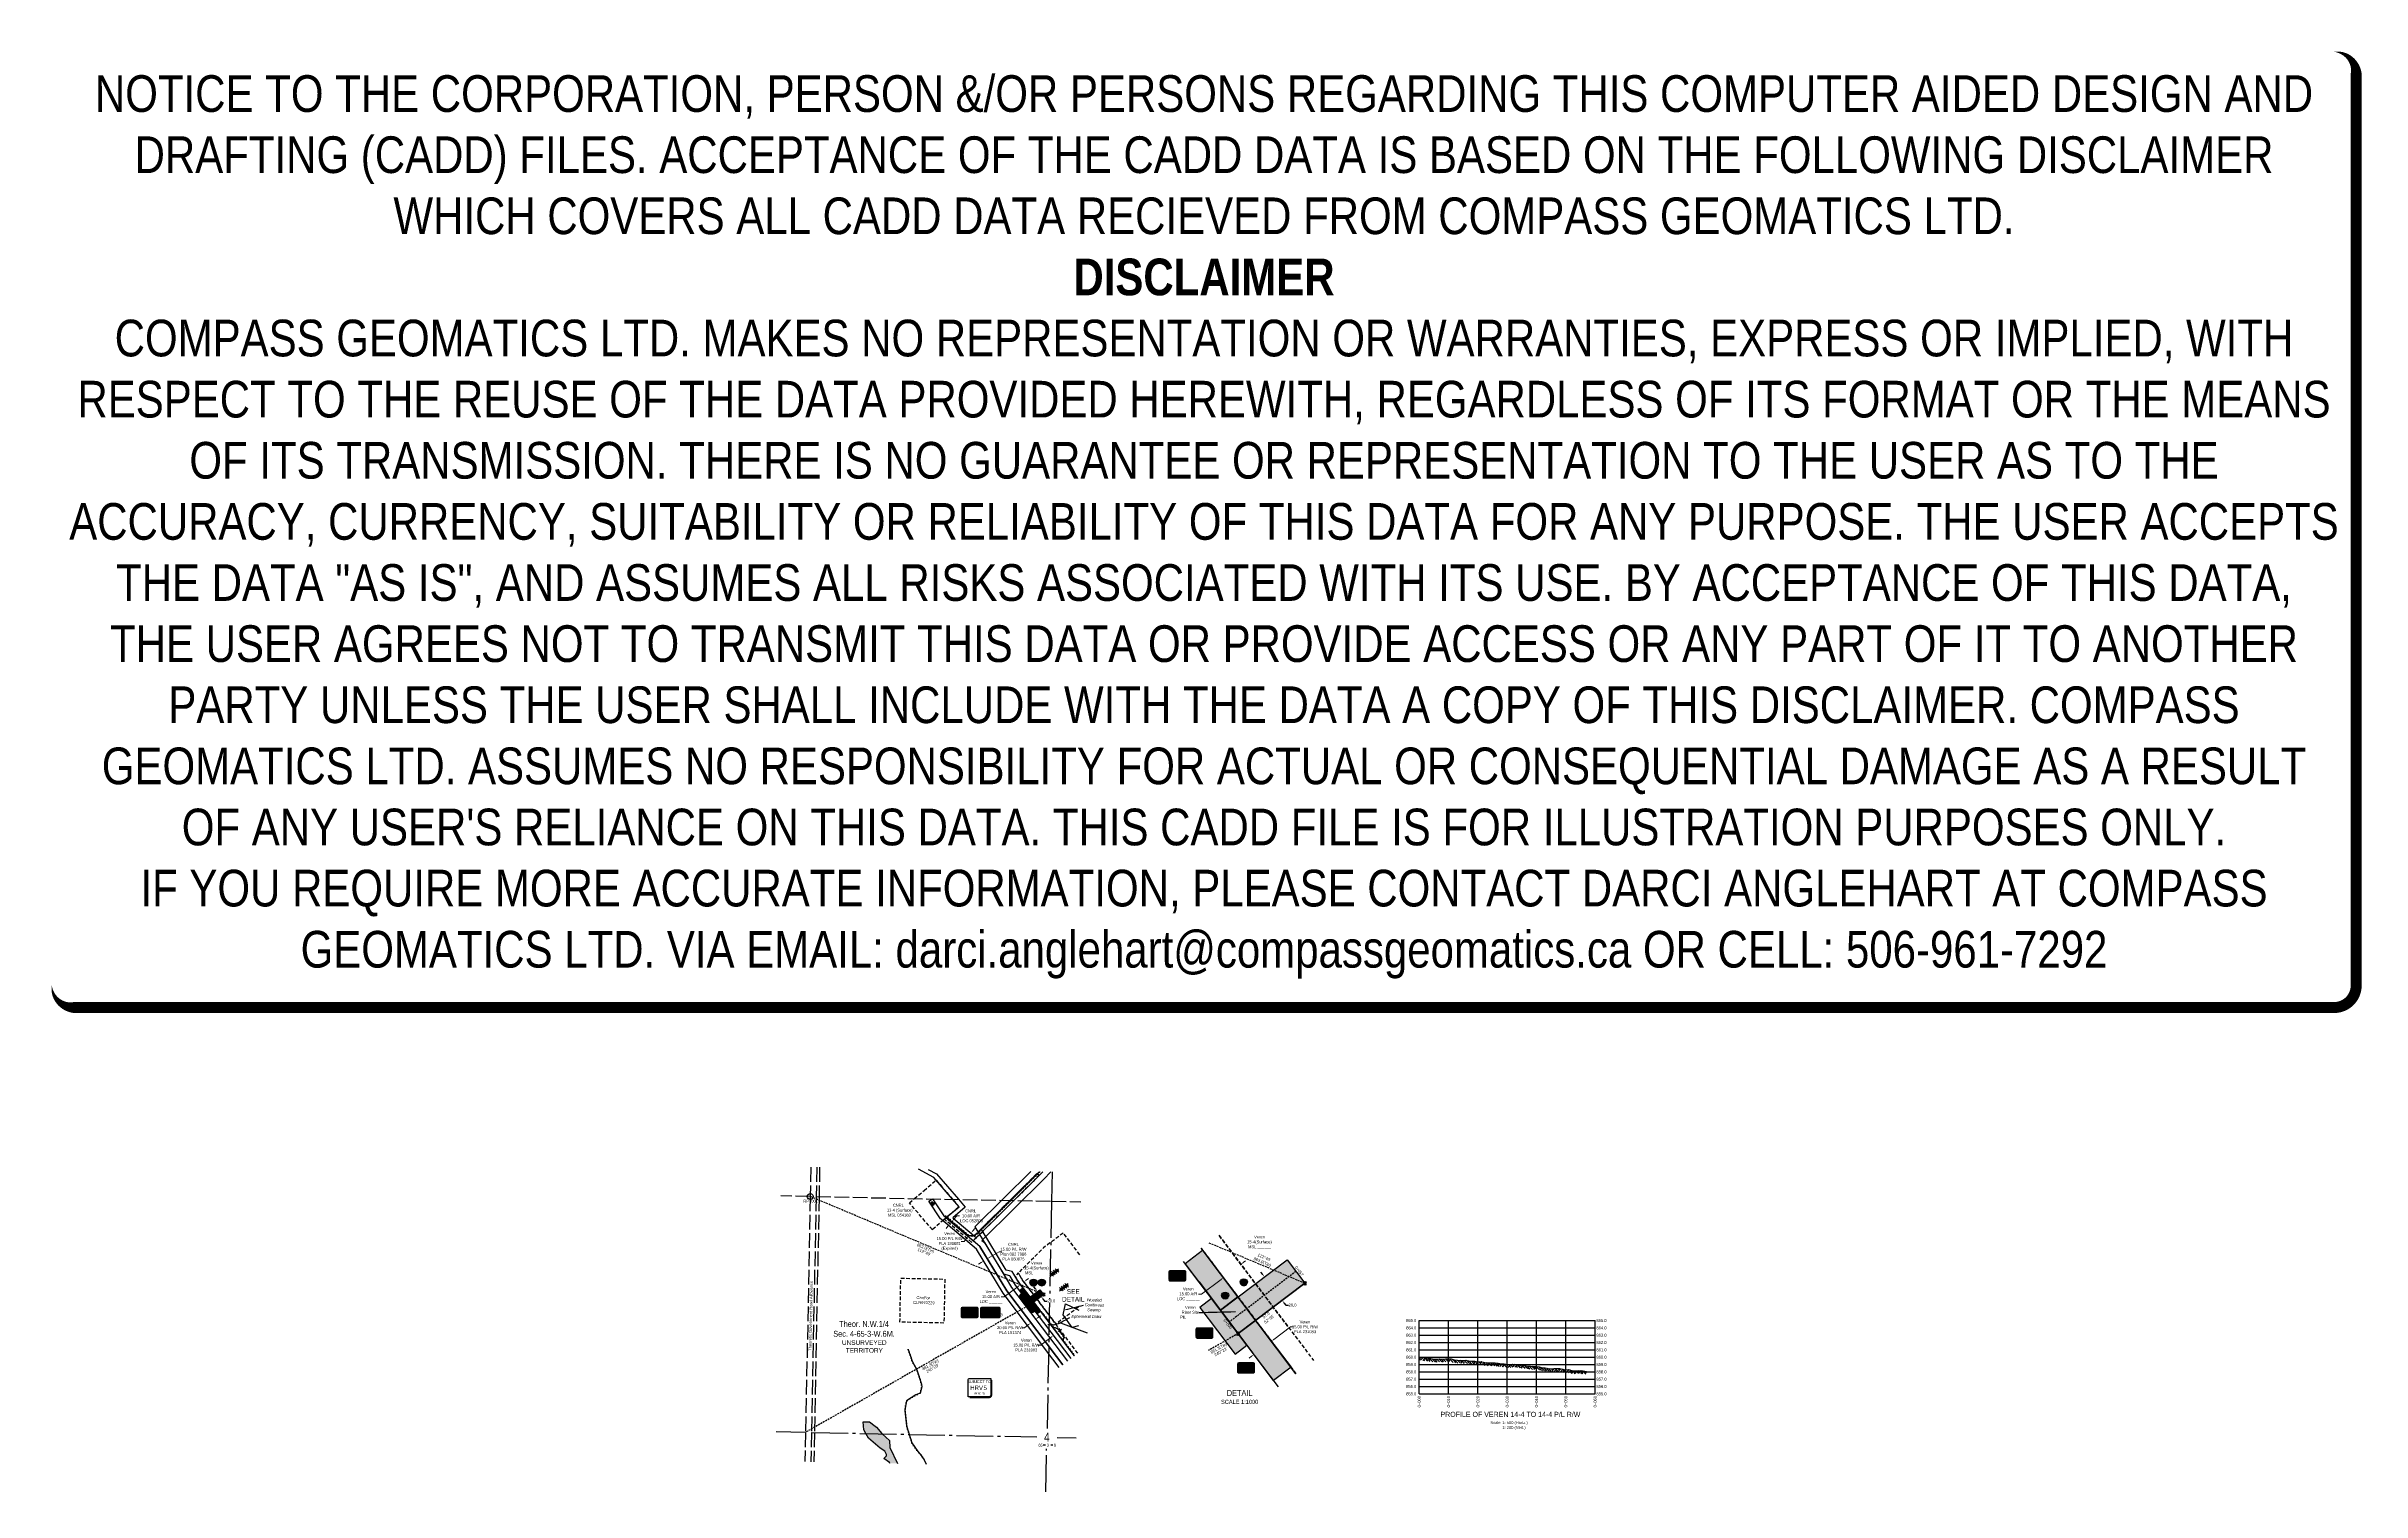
# Model space of a CAD drawing. Extents: x 406753 to 414650, y 6050559 to 6055487.
import ezdxf
from ezdxf.enums import TextEntityAlignment as Align

# ---------------------------------------------------------------- set-up
doc = ezdxf.new("R2010")
doc.units = 0
doc.header["$LTSCALE"] = 5
doc.header["$PDSIZE"] = 0.5
for name, pattern in [('0', [1, 1, 0]), ('foc-ACCESSROAD', [3.75, 2.5, -1.25]), ('foc-QUARTERLINE', [33, 25, -3, 2, -3]), ('foc-TIELINE', [1.875, 1.25, -0.625]), ('foc-TOPO', [1, 0.2, -0.8]), ('foc-TOPO-ephemeral', [6.25, 3.125, -0.625, 0.625, -0.625, 0.625, -0.625]), ('foc-TRAV', [1.875, 1.25, -0.625]), ('foc-UNSURVEYED', [12.5, 10, -2.5]), ('foc-WHEELTRACKS', [2, 0.4, -1.6])]:
    doc.linetypes.add(name, pattern=pattern)
doc.layers.get('Defpoints').update_dxf_attribs({"color": 9})
for name, color, linetype in [('10', 1, 'Continuous'), ('35', 37, 'Continuous'), ('9', 3, 'Continuous'), ('C-AR', 13, 'foc-ACCESSROAD'), ('C-RW', 13, 'Continuous'), ('C-SYMBOL', 7, 'Continuous'), ('C-WS', 13, 'foc-ACCESSROAD'), ('C-WS-S', 8, 'Continuous'), ('CG-NOTES', 7, 'Continuous'), ('CTW', 7, 'Continuous'), ('DETAIL-T', 7, 'Continuous'), ('F-AR', 190, 'foc-ACCESSROAD'), ('F-RW', 190, 'Continuous'), ('F-WS', 190, 'foc-ACCESSROAD'), ('L-BD', 7, 'Continuous'), ('L-DETAIL-T', 3, 'Continuous'), ('L-MON', 1, 'Continuous'), ('L-QSEC', 8, 'foc-QUARTERLINE'), ('L-ROAD-T', 7, 'Continuous'), ('L-SECLBL', 7, 'Continuous'), ('L-TRAV', 7, 'foc-TRAV'), ('L-UNS-T', 3, 'Continuous'), ('L-USEC', 7, 'foc-UNSURVEYED'), ('P-BUFFER-H 30m', 51, 'Continuous'), ('P-CROSSINGS', 250, 'Continuous'), ('P-CROSSINGS-GRID', 8, 'Continuous'), ('P-CROSSINGS-GROUND', 48, 'foc-TOPO'), ('P-CROSSINGS-LINE', 3, 'Continuous'), ('P-PROPOSED', 10, 'Continuous'), ('P-PROPOSED-H', 21, 'Continuous'), ('P-TEMP-BLOCKS', 250, 'Continuous'), ('P-TEMP-H', 41, 'Continuous'), ('P-TEMP_WORKSPACE', 46, 'Continuous'), ('P-TXT', 4, 'Continuous'), ('P-WORKAREA', 113, 'Continuous'), ('P-WORKAREA-H', 111, 'Continuous'), ('S-T7', 7, 'Continuous'), ('T-BUSH', 110, '0'), ('T-DRAW', 143, 'foc-TOPO-ephemeral'), ('T-TIE', 201, 'foc-TIELINE'), ('T-WATER', 160, 'Continuous'), ('T-WATER-H', 133, 'Continuous'), ('T-WATER-P3', 160, 'foc-WHEELTRACKS'), ('T-WATER-T', 170, 'Continuous'), ('WETLAND', 143, 'Continuous'), ('WETLAND-T', 146, 'Continuous')]:
    doc.layers.add(name, color=color, linetype=linetype)
for name, color, linetype, lineweight in [('C-RW-T', 13, 'Continuous', 9), ('F-AR-T', 190, 'Continuous', 9), ('F-RW-T', 190, 'Continuous', 9), ('F-WS-T', 190, 'Continuous', 9)]:
    doc.layers.add(name, color=color, linetype=linetype, lineweight=lineweight)
doc.layers.add('DISCLAIMER', color=7, linetype='Continuous', plot=False)
doc.styles.add('140', font='ARIALN.TTF', dxfattribs={"height": 15})
doc.styles.add('175L', font='ARIALN.TTF', dxfattribs={"height": 20})
doc.styles.add('20', font='ARIALN.TTF', dxfattribs={"height": 20})
doc.styles.add('80', font='ARIALN.TTF', dxfattribs={"height": 10})
doc.styles.add('80CG', font='ARIALN.TTF', dxfattribs={"height": 10})
doc.styles.add('80L', font='ARIALN.TTF', dxfattribs={"height": 10})
doc.styles.add('BOLD', font='ARIALNB.TTF')
doc.styles.add('Crossing', font='ARIALN.TTF', dxfattribs={"height": 10})
doc.styles.add('foc-LtypeFont', font='ARIALN.TTF', dxfattribs={"height": 7.35})
doc.styles.add('HRV', font='ARIALN.TTF', dxfattribs={"height": 3})
doc.styles.add('SIMPLEX', font='ARIALN.TTF')
doc.styles.get("Standard").update_dxf_attribs({"font": 'ARIALN.TTF'})
doc.linetypes.add('foc-TOPO-flowdirection-NOLINE', pattern='A,0,[">",foc-LtypeFont,S=0.3,R=0,X=0,Y=-0.945],-20,[">",foc-LtypeFont,S=0.3,R=0,X=0,Y=-0.945],0', length=20)
doc.dimstyles.new('Compass 5 000', dxfattribs={"dimscale": 5, "dimtxt": 9, "dimasz": 2, "dimexe": 0.2, "dimexo": 0.0625, "dimgap": 0.5, "dimtad": 0, "dimtih": 1, "dimtoh": 1, "dimzin": 0, "dimdsep": 46, "dimtxsty": '80CG', "dimcen": 0.1, "dimse1": 1, "dimse2": 1, "dimclrd": 256, "dimclrt": 256, "dimaunit": 1, "dimadec": 4, "dimazin": 0, "dimtfac": 0.06, "dimtofl": 0, "dimtmove": 0, "dimatfit": 1, "dimfxl": 0.2, "dimtolj": 1, "dimtzin": 0, "dimlwd": -1, "dimarcsym": 0})

# ---------------------------------------------------------------- blocks, each defined once
blk = doc.blocks.new('L-SECLBL')
at = {"layer": '9', "color": 7}
for p, q in [((-5.1, -27.8), (-12.3, -27.8)), ((20.7, -27.8), (13.5, -27.8))]:
    blk.add_line(p, q, dxfattribs=at)
at = {"layer": '10', "color": 2, "style": 'SIMPLEX'}
blk.add_attdef('SEC', text='', height=30, dxfattribs=at).set_placement((0, 0), align=Align.MIDDLE)
at = {"layer": '10', "color": 5, "style": '80L'}
blk.add_attdef('TWP', text='', height=9.5, dxfattribs=at).set_placement((-14.4, -27.4), align=Align.MIDDLE_RIGHT)
blk.add_attdef('RGE', text='', height=9.5, dxfattribs=at).set_placement((3.6, -27.4), align=Align.MIDDLE_CENTER)
blk.add_attdef('MER', text='', height=9.5, dxfattribs=at).set_placement((23.2, -27.4), align=Align.MIDDLE_LEFT)
blk = doc.blocks.new('HRV')
blk.add_lwpolyline([(-35.1, 31.6), (37.2, 31.6), (37.2, -25.5, -0.414214), (32.2, -30.5), (-40.1, -30.5), (-40.1, 26.6, -0.414214)], format="xyb", close=True)
at = {"const_width": 5, "flags": 128}
blk.add_lwpolyline([(-35.1, -33), (32.2, -33, 0.414214), (39.7, -25.5), (39.7, 26.6)], format="xyb", dxfattribs=at)
at = {"style": '80L'}
blk.add_text('SUBJECT TO', height=9.5, dxfattribs=at).set_placement((-2, 13.1), align=Align.BOTTOM_CENTER)
blk.add_attdef('(N.W.1/4 00)', text='', height=7.12, dxfattribs=at).set_placement((-2, -24.4), align=Align.BOTTOM_CENTER)
at = {"layer": 'CTW', "color": 3, "style": 'HRV'}
blk.add_text('HRV', height=15, dxfattribs=at).set_placement((-10.9, -0.2), align=Align.MIDDLE_CENTER)
blk.add_attdef('0', text='', height=15, dxfattribs=at).set_placement((18.3, -0.2), align=Align.MIDDLE_CENTER)
blk = doc.blocks.new('*D422')
at = {"layer": 'C-RW-T', "transparency": 16777216}
for p, q in [((409913.4, 6051448.3), (409919.8, 6051456)), ((409883.2, 6051412.5), (409873.2, 6051412.5)), ((409890.8, 6051421.6), (409883.2, 6051412.5))]:
    blk.add_line(p, q, dxfattribs=at)
for points in [[(409889.5, 6051422.7), (409892.1, 6051420.5), (409897.3, 6051429.3)], [(409912.1, 6051449.4), (409914.6, 6051447.3), (409906.9, 6051440.7)]]:
    blk.add_solid(points, dxfattribs=at)
at = {"layer": 'Defpoints', "color": 0, "transparency": 16777216}
for p in [(409896.2, 6051430.2), (409897.3, 6051429.3), (409905.8, 6051441.6)]:
    blk.add_point(p, dxfattribs=at)
at = {"layer": 'C-RW-T', "transparency": 16777216, "insert": (409834.1, 6051412.5), "char_height": 10, "attachment_point": 5, "style": '80CG'}
blk.add_mtext('\\A1;Veren\\P15.00 P/L R/W\\PPLA 180881\\P(Expired)', dxfattribs=at)
blk = doc.blocks.new('*D423')
at = {"layer": 'Defpoints', "color": 0, "transparency": 16777216}
for p in [(409950, 6051345.5), (409978.6, 6051298.4), (409991.4, 6051306.2)]:
    blk.add_point(p, dxfattribs=at)
at = {"layer": 'F-RW-T', "transparency": 16777216}
for p, q in [((409971.4, 6051358.5), (410002.7, 6051377.4)), ((410002.7, 6051377.4), (410012.7, 6051377.4)), ((409941.4, 6051340.3), (409932.9, 6051335.1))]:
    blk.add_line(p, q, dxfattribs=at)
for points in [[(409940.6, 6051341.8), (409942.3, 6051338.9), (409950, 6051345.5)], [(409970.5, 6051359.9), (409972.2, 6051357.1), (409962.8, 6051353.3)]]:
    blk.add_solid(points, dxfattribs=at)
at = {"layer": 'F-RW-T', "transparency": 16777216, "insert": (410051.7, 6051377.4), "char_height": 10, "attachment_point": 5, "style": '80CG'}
blk.add_mtext('\\A1;CNRL\\P15.00 P/L R/W\\PPlan 082 7986\\PPLA 060875', dxfattribs=at)
blk = doc.blocks.new('GAS')
h = blk.add_hatch(color=255)
h.dxf.hatch_style = 1
edge = h.paths.add_edge_path()
edge.add_arc((0, 0), 0.9, 0, 360)
for p, q in [((-0.8, 0), (-1.6, 0)), ((-0.6, 0.6), (-1.1, 1.1)), ((0, 0.8), (0, 1.6)), ((0.6, 0.6), (1.1, 1.1)), ((1.6, 0), (0.8, 0)), ((-0.6, -0.6), (-1.1, -1.1)), ((0, -0.8), (0, -1.6)), ((1.1, -1.1), (0.6, -0.6))]:
    blk.add_line(p, q)
blk.add_circle((0, 0), 0.8)
blk = doc.blocks.new('*D424')
at = {"layer": 'C-RW-T', "transparency": 16777216}
for p, q in [((410135.6, 6051152.8), (410143.6, 6051158.8)), ((410090, 6051118.3), (410080, 6051118.3)), ((410103.7, 6051128.7), (410090, 6051118.3))]:
    blk.add_line(p, q, dxfattribs=at)
for points in [[(410134.6, 6051154.1), (410136.6, 6051151.5), (410127.6, 6051146.8)], [(410102.7, 6051130), (410104.7, 6051127.3), (410111.7, 6051134.7)]]:
    blk.add_solid(points, dxfattribs=at)
at = {"layer": 'Defpoints', "color": 0, "transparency": 16777216}
for p in [(410044.2, 6051224), (410060.1, 6051236.1), (410111.7, 6051134.7)]:
    blk.add_point(p, dxfattribs=at)
at = {"layer": 'C-RW-T', "transparency": 16777216, "insert": (410040.5, 6051118.3), "char_height": 10, "attachment_point": 5, "style": '80CG'}
blk.add_mtext('\\A1;Veren\\P20.00 P/L R/W\\PPLA 151374', dxfattribs=at)
blk = doc.blocks.new('TEMP')
h = blk.add_hatch(color=255)
h.dxf.hatch_style = 1
h.paths.add_polyline_path([(0, 0.3), (-0.7, 1.2), (-0.7, 0.7), (-1.2, 0.7), (-0.3, 0), (-1.2, -0.7), (-0.7, -0.7), (-0.7, -1.2), (0, -0.3), (0.7, -1.2), (0.7, -0.7), (1.2, -0.7), (0.3, 0), (1.2, 0.7), (0.7, 0.7), (0.7, 1.2)])
h.paths.add_polyline_path([(0.6, 0.8), (0.6, 0.6), (0.8, 0.6), (0.1, 0), (0.8, -0.6), (0.6, -0.6), (0.6, -0.8), (0, -0.1), (-0.6, -0.8), (-0.6, -0.6), (-0.8, -0.6), (-0.1, 0), (-0.8, 0.6), (-0.6, 0.6), (-0.6, 0.8), (0, 0.1)], flags=16)
h = blk.add_hatch(color=1)
h.dxf.hatch_style = 1
h.paths.add_polyline_path([(0, 0.1), (-0.6, 0.8), (-0.6, 0.6), (-0.8, 0.6), (-0.1, 0), (-0.8, -0.6), (-0.6, -0.6), (-0.6, -0.8), (0, -0.1), (0.6, -0.8), (0.6, -0.6), (0.8, -0.6), (0.1, 0), (0.8, 0.6), (0.6, 0.6), (0.6, 0.8)])
at = {"color": 1}
for p, q in [((-0.1, 0), (0.1, 0)), ((0, 0.1), (0, -0.1))]:
    blk.add_line(p, q, dxfattribs=at)
at = {"color": 255, "flags": 128}
blk.add_lwpolyline([(-0.3, 0), (-1.2, 0.7), (-0.7, 0.7), (-0.7, 1.2), (0, 0.3), (0.7, 1.2), (0.7, 0.7), (1.2, 0.7), (0.3, 0), (1.2, -0.7), (0.7, -0.7), (0.7, -1.2), (0, -0.3), (-0.7, -1.2), (-0.7, -0.7), (-1.2, -0.7)], close=True, dxfattribs=at)
at = {"color": 1, "flags": 128}
blk.add_lwpolyline([(-0.1, 0), (-0.8, 0.6), (-0.6, 0.6), (-0.6, 0.8), (0, 0.1), (0.6, 0.8), (0.6, 0.6), (0.8, 0.6), (0.1, 0), (0.8, -0.6), (0.6, -0.6), (0.6, -0.8), (0, -0.1), (-0.6, -0.8), (-0.6, -0.6), (-0.8, -0.6)], close=True, dxfattribs=at)
blk = doc.blocks.new('*D440')
at = {"layer": 'C-RW-T', "transparency": 16777216}
for p, q in [((410019.8, 6051223), (410009.8, 6051223)), ((410067.8, 6051259.3), (410019.8, 6051223)), ((410095.7, 6051280.4), (410103.7, 6051286.4))]:
    blk.add_line(p, q, dxfattribs=at)
for points in [[(410066.8, 6051260.6), (410068.8, 6051257.9), (410075.8, 6051265.3)], [(410094.7, 6051281.7), (410096.7, 6051279), (410087.8, 6051274.4)]]:
    blk.add_solid(points, dxfattribs=at)
at = {"layer": 'Defpoints', "color": 0, "transparency": 16777216}
for p in [(410075.8, 6051265.3), (410086, 6051251.8), (410098, 6051260.9)]:
    blk.add_point(p, dxfattribs=at)
at = {"layer": 'C-RW-T', "transparency": 16777216, "insert": (409975.1, 6051223), "char_height": 10, "attachment_point": 5, "style": '80CG'}
blk.add_mtext('\\A1;Veren\\P15.00 A/R\\PLOC ______', dxfattribs=at)
blk = doc.blocks.new('xing2')
h = blk.add_hatch(color=50)
h.dxf.hatch_style = 1
edge = h.paths.add_edge_path()
edge.add_ellipse((0, 0), major_axis=(-12.5, 0), ratio=0.816297, start_angle=0, end_angle=360)
h = blk.add_hatch(color=250)
h.dxf.hatch_style = 1
edge = h.paths.add_edge_path()
edge.add_ellipse((0, -2), major_axis=(-12.5, 0), ratio=0.816297, start_angle=0, end_angle=180)
edge.add_line((12.5, -2), (12.5, 0))
edge.add_ellipse((0, 0), major_axis=(-12.5, 0), ratio=0.816297, start_angle=0, end_angle=180, ccw=False)
edge.add_line((-12.5, 0), (-12.5, -2))
at = {"color": 250}
blk.add_ellipse((0, 0), major_axis=(-12.5, 0), ratio=0.816297, dxfattribs=at)
blk.add_ellipse((0, -2), major_axis=(-12.5, 0), ratio=0.816297, start_param=0, end_param=3.141593, dxfattribs=at)
at = {"color": 250, "style": 'Crossing'}
blk.add_attdef('CROSSING', text='', height=9, dxfattribs=at).set_placement((0.1, 0), align=Align.MIDDLE_CENTER)
at = {"color": 250, "style": 'Crossing', "flags": 1}
for tag, p in [('DESCRIPTION', (0.1, -25.8)), ('LOCATION', (0.1, -39.3)), ('DWG_REF', (0.1, -52.8)), ('OWNER', (0.1, -12.5))]:
    blk.add_attdef(tag, text='', height=9, dxfattribs=at).set_placement(p, align=Align.MIDDLE_CENTER)
blk = doc.blocks.new('*D465')
at = {"layer": 'C-RW-T', "transparency": 16777216}
for p, q in [((410835.5, 6051340.3), (410843.5, 6051346.3)), ((410692.7, 6051232.3), (410682.7, 6051232.3)), ((410759.7, 6051283), (410692.7, 6051232.3))]:
    blk.add_line(p, q, dxfattribs=at)
for points in [[(410834.5, 6051341.6), (410836.5, 6051338.9), (410827.5, 6051334.2)], [(410758.7, 6051284.3), (410760.7, 6051281.7), (410767.7, 6051289)]]:
    blk.add_solid(points, dxfattribs=at)
at = {"layer": 'Defpoints', "color": 0, "transparency": 16777216}
for p in [(410764.8, 6051417.1), (410705, 6051371.9), (410767.7, 6051289)]:
    blk.add_point(p, dxfattribs=at)
at = {"layer": 'C-RW-T', "transparency": 16777216, "insert": (410648.1, 6051232.3), "char_height": 10, "attachment_point": 5, "style": '80CG'}
blk.add_mtext('\\A1;Veren\\P15.00 A/R\\PLOC ______', dxfattribs=at)
blk = doc.blocks.new('*U489')
h = blk.add_hatch(color=111)
edge = h.paths.add_edge_path()
edge.add_line((-24, -20), (24, -20))
edge.add_arc((24, -14), 6, 270, 360)
edge.add_line((30, -14), (30, 12.5))
edge.add_arc((24, 12.5), 6, 0, 90)
edge.add_line((24, 18.5), (-24, 18.5))
edge.add_arc((-24, 12.5), 6, 90, 180)
edge.add_line((-30, 12.5), (-30, -14))
edge.add_arc((-24, -14), 6, 180, 270)
at = {"color": 250, "flags": 128}
blk.add_lwpolyline([(-24, -20, 3, 3, 0), (24, -20, 3, 3, 0.414214), (30, -14, 3, 3, 0), (30, 12.5, 3, 0, 0.414214), (24, 18.5, 0, 0, 0), (-24, 18.5, 0, 0, 0.414214), (-30, 12.5, 0, 0, 0), (-30, -14, 0, 3, 0.414214)], format="xyseb", close=True, dxfattribs=at)
at = {"flags": 128}
blk.add_lwpolyline([(-12.3, -1.2, 0, 7.5, 0), (0, 0, 0, 0, 0)], format="xyseb", dxfattribs=at)
at = {"color": 250}
for tag, p, height, style in [('TEMP_AREA_W1_001', (-9.2, 2.2), 12, 'BOLD'), ('ENTER_TEXT_001', (-30.7, -12.5), 9, '80')]:
    blk.add_attdef(tag, p, '', height=height, dxfattribs=dict(at, style=style))
blk = doc.blocks.new('*U486')
at = {"true_color": 0xff8aff}
h = blk.add_hatch(color=211, dxfattribs=at)
edge = h.paths.add_edge_path()
edge.add_line((-24, -20), (24, -20))
edge.add_arc((24, -14), 6, 270, 360)
edge.add_line((30, -14), (30, 12.5))
edge.add_arc((24, 12.5), 6, 0, 90)
edge.add_line((24, 18.5), (-24, 18.5))
edge.add_arc((-24, 12.5), 6, 90, 180)
edge.add_line((-30, 12.5), (-30, -14))
edge.add_arc((-24, -14), 6, 180, 270)
at = {"color": 250, "flags": 128}
blk.add_lwpolyline([(-24, -20, 3, 3, 0), (24, -20, 3, 3, 0.414214), (30, -14, 3, 3, 0), (30, 12.5, 3, 0, 0.414214), (24, 18.5, 0, 0, 0), (-24, 18.5, 0, 0, 0.414214), (-30, 12.5, 0, 0, 0), (-30, -14, 0, 3, 0.414214)], format="xyseb", close=True, dxfattribs=at)
at = {"flags": 128}
blk.add_lwpolyline([(-14.6, -1.2, 0, 7.5, 0), (0, 0, 0, 0, 0)], format="xyseb", dxfattribs=at)
at = {"color": 250}
for tag, p, height, style in [('TEMP_AREA_W1_001', (-9.2, 2.2), 12, 'BOLD'), ('ENTER_TEXT_001', (-30.7, -12.5), 9, '80')]:
    blk.add_attdef(tag, p, '', height=height, dxfattribs=dict(at, style=style))
blk = doc.blocks.new('*U481')
h = blk.add_hatch(color=111)
edge = h.paths.add_edge_path()
edge.add_line((-29, -20), (29, -20))
edge.add_arc((29, -14), 6, 270, 360)
edge.add_line((35, -14), (35, 12.5))
edge.add_arc((29, 12.5), 6, 0, 90)
edge.add_line((29, 18.5), (-29, 18.5))
edge.add_arc((-29, 12.5), 6, 90, 180)
edge.add_line((-35, 12.5), (-35, -14))
edge.add_arc((-29, -14), 6, 180, 270)
at = {"color": 250, "flags": 128}
blk.add_lwpolyline([(-29, -20, 3, 3, 0), (29, -20, 3, 3, 0.414214), (35, -14, 3, 3, 0), (35, 12.5, 3, 0, 0.414214), (29, 18.5, 0, 0, 0), (-29, 18.5, 0, 0, 0.414214), (-35, 12.5, 0, 0, 0), (-35, -14, 0, 3, 0.414214)], format="xyseb", close=True, dxfattribs=at)
at = {"flags": 128}
blk.add_lwpolyline([(-12.3, -1.2, 0, 7.5, 0), (0, 0, 0, 0, 0)], format="xyseb", dxfattribs=at)
at = {"color": 250}
for tag, p, height, style in [('TEMP_AREA_W1_001', (-9.2, 2.2), 12, 'BOLD'), ('ENTER_TEXT_001', (-30.7, -12.5), 9, '80')]:
    blk.add_attdef(tag, p, '', height=height, dxfattribs=dict(at, style=style))
blk = doc.blocks.new('WC')
at = {"layer": 'L-MON'}
h = blk.add_hatch(color=255, dxfattribs=at)
h.dxf.hatch_style = 1
edge = h.paths.add_edge_path()
edge.add_arc((0, 0), 0.9, 0, 360)
at = {"layer": 'L-MON', "color": 240, "flags": 128}
for points in [[(-0.6, 0.5), (-1.2, 1.1)], [(0.5, 0.6), (1.1, 1.2)], [(-1.2, -1.2), (-0.6, -0.6)], [(1.2, -1.2), (0.6, -0.6)]]:
    blk.add_lwpolyline(points, dxfattribs=at)
at = {"layer": 'L-MON', "color": 240}
for radius in [0.8, 0.373]:
    blk.add_circle((0, 0), radius, dxfattribs=at)
blk = doc.blocks.new('*D487')
at = {"layer": 'Defpoints', "color": 0, "transparency": 16777216}
blk.add_point((410126.8, 6051235.8), dxfattribs=at)
at = {"layer": 'P-TXT', "transparency": 16777216}
for p, q in [((410127.8, 6051249.1), (410121.8, 6051257.1)), ((410151.9, 6051217.2), (410158, 6051209.3)), ((410158, 6051209.3), (410168, 6051209.3))]:
    blk.add_line(p, q, dxfattribs=at)
for points in [[(410129.1, 6051250.1), (410126.5, 6051248.1), (410133.8, 6051241.2)], [(410153.3, 6051218.2), (410150.6, 6051216.2), (410145.9, 6051225.2)]]:
    blk.add_solid(points, dxfattribs=at)
at = {"layer": 'P-TXT', "transparency": 16777216, "insert": (410181.2, 6051209.3), "char_height": 10, "attachment_point": 5, "style": '80CG', "bg_fill": 3, "box_fill_scale": 1.1, "bg_fill_color": 256, "bg_fill_true_color": 13158600, "bg_fill_transparency": 0}
blk.add_mtext('\\A1;20.0', dxfattribs=at)
at = {"layer": 'Defpoints', "color": 0, "transparency": 16777216}
for p in [(410133.8, 6051241.2), (410138.8, 6051219.9)]:
    blk.add_point(p, dxfattribs=at)
blk = doc.blocks.new('*D488')
at = {"layer": 'Defpoints', "color": 0, "transparency": 16777216}
for p in [(410916.1, 6051297.6, 8568.4), (410976.4, 6051217.9, 8568.4), (410968.1, 6051211.6)]:
    blk.add_point(p, dxfattribs=at)
at = {"layer": 'P-TXT', "transparency": 16777216}
for p, q in [((410901.8, 6051299.3), (410895.7, 6051307.3)), ((410974.1, 6051203.6), (410980.4, 6051195.2)), ((410980.4, 6051195.2), (410990.4, 6051195.2))]:
    blk.add_line(p, q, dxfattribs=at)
for points in [[(410903.1, 6051300.3), (410900.4, 6051298.3), (410907.8, 6051291.3)], [(410975.4, 6051204.6), (410972.8, 6051202.6), (410968.1, 6051211.6)]]:
    blk.add_solid(points, dxfattribs=at)
at = {"layer": 'P-TXT', "transparency": 16777216, "insert": (411003.6, 6051195.2), "char_height": 10, "attachment_point": 5, "style": '80CG'}
blk.add_mtext('\\A1;20.0', dxfattribs=at)
blk = doc.blocks.new('*D490')
at = {"layer": 'C-RW-T', "transparency": 16777216}
for p, q in [((410939.8, 6051078.1), (410997, 6051121.3)), ((410997, 6051121.3), (411007, 6051121.3)), ((410864, 6051020.8), (410856, 6051014.8))]:
    blk.add_line(p, q, dxfattribs=at)
for points in [[(410938.7, 6051079.4), (410940.8, 6051076.7), (410931.8, 6051072)], [(410863, 6051022.1), (410865, 6051019.5), (410872, 6051026.8)]]:
    blk.add_solid(points, dxfattribs=at)
at = {"layer": 'Defpoints', "color": 0, "transparency": 16777216}
for p in [(410931.8, 6051072), (410937.7, 6051064.1, 8568.4), (410877.9, 6051018.9)]:
    blk.add_point(p, dxfattribs=at)
at = {"layer": 'C-RW-T', "transparency": 16777216, "insert": (411046.1, 6051121.3), "char_height": 10, "attachment_point": 5, "style": '80CG'}
blk.add_mtext('\\A1;Veren\\P15.00 P/L R/W\\PPLA 231083', dxfattribs=at)
blk = doc.blocks.new('*D491')
at = {"layer": 'C-RW-T', "transparency": 16777216}
for p, q in [((410144.7, 6051059), (410134.7, 6051059)), ((410180, 6051085.7), (410144.7, 6051059)), ((410207.9, 6051106.8), (410215.9, 6051112.8))]:
    blk.add_line(p, q, dxfattribs=at)
for points in [[(410179, 6051087), (410181, 6051084.4), (410188, 6051091.7)], [(410206.9, 6051108.1), (410208.9, 6051105.5), (410199.9, 6051100.8)]]:
    blk.add_solid(points, dxfattribs=at)
at = {"layer": 'Defpoints', "color": 0, "transparency": 16777216}
for p in [(410188, 6051091.7), (410190.5, 6051088.5), (410202.4, 6051097.5)]:
    blk.add_point(p, dxfattribs=at)
at = {"layer": 'C-RW-T', "transparency": 16777216, "insert": (410095.6, 6051059), "char_height": 10, "attachment_point": 5, "style": '80CG'}
blk.add_mtext('\\A1;Veren\\P15.00 P/L R/W\\PPLA 231083', dxfattribs=at)
blk = doc.blocks.new('Disclaimer_Legal')
at = {"layer": 'DISCLAIMER', "color": 254, "flags": 128}
blk.add_lwpolyline([(-3612.9, -1104.6, 37.5, 37.5, 0), (4096.1, -1104.6, 37.5, 37.5, 0.414214), (4171.1, -1029.6, 37.5, 37.5, 0), (4171.1, 2078.7, 37.5, 0, 0.414214), (4096.1, 2153.7, 0, 0, 0), (-3612.9, 2153.7, 0, 0, 0.414214), (-3687.9, 2078.7, 0, 0, 0), (-3687.9, -1029.6, 0, 37.5, 0.414214)], format="xyseb", close=True, dxfattribs=at)
at = {"layer": 'DISCLAIMER', "color": 254, "insert": (241.6, 533.9), "char_height": 125, "width": 7717.568, "attachment_point": 5, "style": '80'}
blk.add_mtext('NOTICE TO THE CORPORATION, PERSON &/OR PERSONS REGARDING THIS COMPUTER AIDED DESIGN AND DRAFTING (CADD) FILES. ACCEPTANCE OF THE CADD DATA IS BASED ON THE FOLLOWING DISCLAIMER WHICH COVERS ALL CADD DATA RECIEVED FROM COMPASS GEOMATICS LTD.\\P{\\fArial Narrow|b1|i0|c0|p34;DISCLAIMER}\\PCOMPASS GEOMATICS LTD. MAKES NO REPRESENTATION OR WARRANTIES, EXPRESS OR IMPLIED, WITH RESPECT TO THE REUSE OF THE DATA PROVIDED HEREWITH, REGARDLESS OF ITS FORMAT OR THE MEANS OF ITS TRANSMISSION. THERE IS NO GUARANTEE OR REPRESENTATION TO THE USER AS TO THE ACCURACY, CURRENCY, SUITABILITY OR RELIABILITY OF THIS DATA FOR ANY PURPOSE. THE USER ACCEPTS THE DATA "AS IS", AND ASSUMES ALL RISKS ASSOCIATED WITH ITS USE. BY ACCEPTANCE OF THIS DATA, THE USER AGREES NOT TO TRANSMIT THIS DATA OR PROVIDE ACCESS OR ANY PART OF IT TO ANOTHER PARTY UNLESS THE USER SHALL INCLUDE WITH THE DATA A COPY OF THIS DISCLAIMER. COMPASS GEOMATICS LTD. ASSUMES NO RESPONSIBILITY FOR ACTUAL OR CONSEQUENTIAL DAMAGE AS A RESULT OF ANY USER\'S RELIANCE ON THIS DATA. THIS CADD FILE IS FOR ILLUSTRATION PURPOSES ONLY.\\PIF YOU REQUIRE MORE ACCURATE INFORMATION, PLEASE CONTACT DARCI ANGLEHART AT COMPASS GEOMATICS LTD. VIA EMAIL: darci.anglehart@compassgeomatics.ca OR CELL: 506-961-7292', dxfattribs=at)

msp = doc.modelspace()

# ---------------------------------------------------------------- hatches: boundary and pattern name
at = {"layer": 'P-BUFFER-H 30m'}
h = msp.add_hatch(color=256, dxfattribs=at)
h.dxf.hatch_style = 1
edge = h.paths.add_edge_path()
edge.add_arc((410096.41, 6051212.878), 29.987, 127.0816594, 157.0814337, ccw=False)
edge.add_line((410078.329, 6051236.801), (410126.545, 6051173.006))
edge.add_arc((410108.464, 6051196.929), 29.987, 277.0818852, 307.0816594, ccw=False)
edge.add_line((410112.161, 6051167.171), (410068.79, 6051224.555))
at = {"layer": 'P-CROSSINGS-GROUND'}
h = msp.add_hatch(dxfattribs=at)
h.set_pattern_fill('EARTH', color=256, scale=2.5, angle=45)
h.set_pattern_definition([(45, (1856.029, 915.952), (2e-15, 22.450640303), [15.875, -15.875]), (45, (1851.819, 920.162), (2e-15, 22.450640303), [15.875, -15.875]), (45, (1847.61, 924.371), (2e-15, 22.450640303), [15.875, -15.875]), (135, (1847.61, 927.178), (-22.450640303, 2e-15), [15.875, -15.875]), (135, (1851.819, 931.387), (-22.450640303, 2e-15), [15.875, -15.875]), (135, (1856.029, 935.597), (-22.450640303, 2e-15), [15.875, -15.875])])
edge = h.paths.add_edge_path()
edge.add_line((411435.726, 6051017.761), (411445.116, 6051016.563))
edge.add_line((411445.116, 6051016.563), (411455.116, 6051015.86))
edge.add_line((411455.116, 6051015.86), (411465.116, 6051014.347))
edge.add_line((411465.116, 6051014.347), (411475.116, 6051013.024))
edge.add_line((411475.116, 6051013.024), (411485.116, 6051011.372))
edge.add_line((411485.116, 6051011.372), (411495.116, 6051011.142))
edge.add_line((411495.116, 6051011.142), (411505.116, 6051011.741))
edge.add_line((411505.116, 6051011.741), (411515.116, 6051010.903))
edge.add_line((411515.116, 6051010.903), (411525.116, 6051012.094))
edge.add_line((411525.116, 6051012.094), (411535.116, 6051013.039))
edge.add_line((411535.116, 6051013.039), (411545.116, 6051012.418))
edge.add_line((411545.116, 6051012.418), (411555.116, 6051008.87))
edge.add_line((411555.116, 6051008.87), (411565.116, 6051007.299))
edge.add_line((411565.116, 6051007.299), (411585.116, 6051006.715))
edge.add_line((411585.116, 6051006.715), (411595.116, 6051007.461))
edge.add_line((411595.116, 6051007.461), (411605.116, 6051004.946))
edge.add_line((411605.116, 6051004.946), (411615.116, 6051004.203))
edge.add_line((411615.116, 6051004.203), (411625.116, 6051003.949))
edge.add_line((411625.116, 6051003.949), (411635.116, 6051002.118))
edge.add_line((411635.116, 6051002.118), (411645.116, 6051001.951))
edge.add_line((411645.116, 6051001.951), (411655.116, 6051000.865))
edge.add_line((411655.116, 6051000.865), (411665.116, 6050998.578))
edge.add_line((411665.116, 6050998.578), (411675.116, 6050998.94))
edge.add_line((411675.116, 6050998.94), (411685.116, 6050998.745))
edge.add_line((411685.116, 6050998.745), (411695.116, 6050998.72))
edge.add_line((411695.116, 6050998.72), (411705.116, 6050996.804))
edge.add_line((411705.116, 6050996.804), (411715.116, 6050995.579))
edge.add_line((411715.116, 6050995.579), (411725.116, 6050994.643))
edge.add_line((411725.116, 6050994.643), (411735.116, 6050993.137))
edge.add_line((411735.116, 6050993.137), (411745.116, 6050992.531))
edge.add_line((411745.116, 6050992.531), (411755.116, 6050993.748))
edge.add_line((411755.116, 6050993.748), (411765.116, 6050993.331))
edge.add_line((411765.116, 6050993.331), (411775.116, 6050991.901))
edge.add_line((411775.116, 6050991.901), (411785.116, 6050991.111))
edge.add_line((411785.116, 6050991.111), (411795.116, 6050989.284))
edge.add_line((411795.116, 6050989.284), (411805.116, 6050987.691))
edge.add_line((411805.116, 6050987.691), (411815.116, 6050986.851))
edge.add_line((411815.116, 6050986.851), (411825.116, 6050985.923))
edge.add_line((411825.116, 6050985.923), (411835.116, 6050985.467))
edge.add_line((411835.116, 6050985.467), (411845.116, 6050984.412))
edge.add_line((411845.116, 6050984.412), (411855.116, 6050981.607))
edge.add_line((411855.116, 6050981.607), (411865.116, 6050981.116))
edge.add_line((411865.116, 6050981.116), (411875.116, 6050979.69))
edge.add_line((411875.116, 6050979.69), (411885.116, 6050978.111))
edge.add_line((411885.116, 6050978.111), (411895.116, 6050978.66))
edge.add_line((411895.116, 6050978.66), (411905.116, 6050979.213))
edge.add_line((411905.116, 6050979.213), (411915.116, 6050978.995))
edge.add_line((411915.116, 6050978.995), (411925.116, 6050976.703))
edge.add_line((411925.116, 6050976.703), (411935.116, 6050975.177))
edge.add_line((411935.116, 6050975.177), (411945.116, 6050975.565))
edge.add_line((411945.116, 6050975.565), (411955.116, 6050972.804))
edge.add_line((411955.116, 6050972.804), (411965.116, 6050971.697))
edge.add_line((411965.116, 6050971.697), (411975.116, 6050971.676))
edge.add_line((411975.116, 6050971.676), (411985.116, 6050972.701))
edge.add_line((411985.116, 6050972.701), (411995.116, 6050970.973))
edge.add_line((411995.116, 6050970.973), (412005.726, 6050969.266))
edge.add_line((412005.726, 6050969.266), (412003.528, 6050959.491))
edge.add_line((412003.528, 6050959.491), (411993.528, 6050961.1))
edge.add_arc((411995.116, 6050970.973), 10, 260.1946011, 260.8625684, ccw=False)
edge.add_line((411993.413, 6050961.119), (411984.768, 6050962.613))
edge.add_line((411984.768, 6050962.613), (411976.136, 6050961.728))
edge.add_arc((411975.116, 6050971.676), 10, 269.8834436, 275.852511, ccw=False)
edge.add_line((411975.096, 6050961.676), (411965.096, 6050961.697))
edge.add_arc((411965.116, 6050971.697), 10, 263.6819849, 269.8834436, ccw=False)
edge.add_line((411964.015, 6050961.757), (411954.015, 6050962.865))
edge.add_arc((411955.116, 6050972.804), 10, 254.5620987, 263.681985, ccw=False)
edge.add_line((411952.454, 6050963.165), (411943.951, 6050965.513))
edge.add_line((411943.951, 6050965.513), (411935.504, 6050965.185))
edge.add_arc((411935.116, 6050975.177), 10, 261.3244113, 272.2216483, ccw=False)
edge.add_line((411933.608, 6050965.292), (411923.608, 6050966.818))
edge.add_arc((411925.116, 6050976.703), 10, 257.0947521, 261.3244113, ccw=False)
edge.add_line((411922.883, 6050966.956), (411913.877, 6050969.019))
edge.add_line((411913.877, 6050969.019), (411905.283, 6050969.207))
edge.add_line((411905.283, 6050969.207), (411895.664, 6050968.675))
edge.add_line((411895.664, 6050968.675), (411885.664, 6050968.126))
edge.add_arc((411885.116, 6050978.111), 10, 261.0258787, 273.1443968, ccw=False)
edge.add_line((411883.556, 6050968.233), (411873.63, 6050969.801))
edge.add_line((411873.63, 6050969.801), (411864.163, 6050971.15))
edge.add_line((411864.163, 6050971.15), (411854.625, 6050971.619))
edge.add_arc((411855.116, 6050981.607), 10, 254.3277316, 267.1876874, ccw=False)
edge.add_line((411852.415, 6050971.979), (411843.227, 6050974.556))
edge.add_line((411843.227, 6050974.556), (411834.363, 6050975.491))
edge.add_line((411834.363, 6050975.491), (411824.66, 6050975.934))
edge.add_arc((411825.116, 6050985.923), 10, 264.6974159, 267.3879557, ccw=False)
edge.add_line((411824.192, 6050975.966), (411814.235, 6050976.89))
edge.add_line((411814.235, 6050976.89), (411804.279, 6050977.726))
edge.add_arc((411805.116, 6050987.691), 10, 260.9505278, 265.1989222, ccw=False)
edge.add_line((411803.543, 6050977.816), (411793.543, 6050979.409))
edge.add_arc((411795.116, 6050989.284), 10, 259.645961, 260.950528, ccw=False)
edge.add_line((411793.319, 6050979.447), (411783.82, 6050981.182))
edge.add_line((411783.82, 6050981.182), (411774.328, 6050981.932))
edge.add_arc((411775.116, 6050991.901), 10, 261.8629145, 265.4814547, ccw=False)
edge.add_line((411773.7, 6050982.002), (411764.198, 6050983.361))
edge.add_line((411764.198, 6050983.361), (411755.514, 6050983.722))
edge.add_line((411755.514, 6050983.722), (411746.324, 6050982.604))
edge.add_arc((411745.116, 6050992.531), 10, 266.5324727, 276.9359907, ccw=False)
edge.add_line((411744.511, 6050982.55), (411734.511, 6050983.156))
edge.add_arc((411735.116, 6050993.137), 10, 261.4353226, 266.5324727, ccw=False)
edge.add_line((411733.627, 6050983.249), (411723.905, 6050984.713))
edge.add_line((411723.905, 6050984.713), (411714.184, 6050985.622))
edge.add_arc((411715.116, 6050995.579), 10, 263.0153472, 264.6548796, ccw=False)
edge.add_line((411713.9, 6050985.653), (411703.9, 6050986.878))
edge.add_arc((411705.116, 6050996.804), 10, 259.1520941, 263.0153471, ccw=False)
edge.add_line((411703.234, 6050986.983), (411694.154, 6050988.723))
edge.add_line((411694.154, 6050988.723), (411685.091, 6050988.745))
edge.add_arc((411685.116, 6050998.745), 10, 268.8832186, 269.8557037, ccw=False)
edge.add_line((411684.921, 6050988.747), (411675.2, 6050988.937))
edge.add_line((411675.2, 6050988.937), (411665.478, 6050988.585))
edge.add_arc((411665.116, 6050998.578), 10, 257.1204956, 272.0751563, ccw=False)
edge.add_line((411662.887, 6050988.83), (411653.456, 6050990.986))
edge.add_line((411653.456, 6050990.986), (411644.491, 6050991.96))
edge.add_line((411644.491, 6050991.96), (411634.949, 6050992.119))
edge.add_arc((411635.116, 6051002.118), 10, 259.6251215, 269.0462511, ccw=False)
edge.add_line((411633.315, 6050992.281), (411624.082, 6050993.972))
edge.add_line((411624.082, 6050993.972), (411614.862, 6050994.206))
edge.add_arc((411615.116, 6051004.203), 10, 265.7513191, 268.5435747, ccw=False)
edge.add_line((411614.375, 6050994.23), (411604.375, 6050994.973))
edge.add_arc((411605.116, 6051004.946), 10, 255.8814257, 265.751319, ccw=False)
edge.add_line((411602.677, 6050995.248), (411594.246, 6050997.368))
edge.add_line((411594.246, 6050997.368), (411585.86, 6050996.743))
edge.add_arc((411585.116, 6051006.715), 10, 268.327299, 274.2649877, ccw=False)
edge.add_line((411584.824, 6050996.72), (411564.824, 6050997.304))
edge.add_arc((411565.116, 6051007.299), 10, 261.0727976, 268.3272989, ccw=False)
edge.add_line((411563.564, 6050997.42), (411553.564, 6050998.991))
edge.add_arc((411555.116, 6051008.87), 10, 250.4662418, 261.0727976, ccw=False)
edge.add_line((411551.772, 6050999.446), (411543.095, 6051002.524))
edge.add_line((411543.095, 6051002.524), (411535.277, 6051003.009))
edge.add_line((411535.277, 6051003.009), (411526.178, 6051002.15))
edge.add_line((411526.178, 6051002.15), (411516.298, 6051000.973))
edge.add_arc((411515.116, 6051010.903), 10, 265.2102888, 276.791059, ccw=False)
edge.add_line((411514.281, 6051000.938), (411504.997, 6051001.716))
edge.add_line((411504.997, 6051001.716), (411495.714, 6051001.16))
edge.add_arc((411495.116, 6051011.142), 10, 268.680792, 273.4277025, ccw=False)
edge.add_line((411494.886, 6051001.145), (411484.886, 6051001.375))
edge.add_arc((411485.116, 6051011.372), 10, 260.6213292, 268.6807921, ccw=False)
edge.add_line((411483.486, 6051001.506), (411473.645, 6051003.131))
edge.add_line((411473.645, 6051003.131), (411463.804, 6051004.434))
edge.add_arc((411465.116, 6051014.347), 10, 261.3986012, 262.4604344, ccw=False)
edge.add_line((411463.62, 6051004.46), (411454.016, 6051005.913))
edge.add_line((411454.016, 6051005.913), (411444.415, 6051006.588))
edge.add_arc((411445.116, 6051016.563), 10, 262.7293698, 265.9783143, ccw=False)
edge.add_line((411443.85, 6051006.643), (411434.461, 6051007.841))
edge.add_line((411434.461, 6051007.841), (411435.726, 6051017.761))
at = {"layer": 'P-PROPOSED-H'}
h = msp.add_hatch(color=256, dxfattribs=at)
h.dxf.hatch_style = 1
h.paths.add_polyline_path([(411045.157, 6051269.843), (410818.034, 6051098.185), (410757.764, 6051177.929), (410984.887, 6051349.586)])
h = msp.add_hatch(color=256, dxfattribs=at)
h.dxf.hatch_style = 1
h.paths.add_polyline_path([(410153.888, 6051231.261), (410108.464, 6051196.929), (410096.41, 6051212.878), (410141.835, 6051247.209)])
at = {"layer": 'P-TEMP-H'}
h = msp.add_hatch(color=256, dxfattribs=at)
h.dxf.hatch_style = 1
h.paths.add_polyline_path([(410090.383, 6051220.852), (410114.491, 6051188.955), (410106.516, 6051182.928), (410082.409, 6051214.825)])
h = msp.add_hatch(color=256, dxfattribs=at)
h.dxf.hatch_style = 1
h.paths.add_polyline_path([(410848.194, 6051058.279), (410787.899, 6051138.057), (410727.604, 6051217.835), (410687.715, 6051187.687), (410748.01, 6051107.91), (410808.305, 6051028.132)])
at = {"layer": 'P-WORKAREA-H'}
h = msp.add_hatch(color=256, dxfattribs=at)
h.dxf.hatch_style = 1
h.paths.add_polyline_path([(410637.174, 6051337.484), (410696.981, 6051382.686), (410817.572, 6051223.13), (410757.764, 6051177.929)])
h = msp.add_hatch(color=256, dxfattribs=at)
h.dxf.hatch_style = 1
h.paths.add_polyline_path([(410084.264, 6051253.816), (410108.372, 6051221.918), (410096.41, 6051212.878), (410072.302, 6051244.775)])
h = msp.add_hatch(color=256, dxfattribs=at)
h.dxf.hatch_style = 1
h.paths.add_polyline_path([(410120.425, 6051205.97), (410144.533, 6051174.072), (410132.572, 6051165.032), (410108.464, 6051196.929)])
h = msp.add_hatch(color=256, dxfattribs=at)
h.dxf.hatch_style = 1
h.paths.add_polyline_path([(410818.034, 6051098.185), (410877.841, 6051143.387), (410998.431, 6050983.832), (410938.624, 6050938.63)])
at = {"layer": 'T-WATER-H'}
h = msp.add_hatch(color=256, dxfattribs=at)
h.dxf.hatch_style = 1
h.paths.add_polyline_path([(409630.233, 6050655.844), (409656.429, 6050655.323), (409630.022, 6050709.988), (409628.656, 6050733.144), (409603.601, 6050756.338), (409602.738, 6050757.137), (409584.704, 6050778.752), (409579.927, 6050782.431), (409561.076, 6050796.95), (409546.242, 6050797.411), (409539.414, 6050797.623), (409541.588, 6050769.721), (409548.498, 6050757.434), (409557.424, 6050741.563), (409597.399, 6050707.994), (409612.936, 6050696.944), (409619.164, 6050686.115), (409618.884, 6050681.776), (409610.011, 6050672.105), (409628.656, 6050658.864)])

# ---------------------------------------------------------------- linework, layer by layer
at = {"layer": '35', "color": 3}
msp.add_circle((409358.755, 6051565.664), 10, dxfattribs=at)
at = {"layer": 'C-AR', "flags": 128}
for points in [[(410691.676, 6051389.704), (411015.41, 6050961.367)], [(410987.884, 6051122.121), (410752.556, 6051433.487)], [(410271.483, 6051031.096), (410249.935, 6051059.48), (410082.994, 6051280.362), (410068.183, 6051304.805), (410057.237, 6051293.938), (410070.57, 6051271.934), (410237.983, 6051050.426), (410259.54, 6051022.031)]]:
    msp.add_lwpolyline(points, dxfattribs=at)
at = {"layer": 'C-RW'}
for points in [[(409761.29, 6051657.686), (409789.929, 6051642.42), (409864.128, 6051556.048), (409887.364, 6051529.009), (409845.17, 6051492.77), (409917.672, 6051431.607), (409925.381, 6051425.149), (409918.678, 6051418.509), (409914.682, 6051414.552), (409895.55, 6051430.687), (409829.715, 6051486.209), (409829.621, 6051499.18), (409866.219, 6051530.612), (409844.015, 6051556.448), (409780.387, 6051630.512), (409728.173, 6051658.344)], [(410219.732, 6050991.813), (410198.144, 6051020.249), (410029.154, 6051243.844), (410010.033, 6051275.4), (409937.36, 6051395.371), (409914.741, 6051414.61), (410040.282, 6051538.954), (410140.889, 6051638.602), (410151.932, 6051649.924)], [(410179.326, 6051649.38), (410155.08, 6051624.52), (410054.35, 6051524.75), (409944.28, 6051415.73), (409952.78, 6051408.5), (410027.13, 6051285.76), (410045.72, 6051255.08), (410214.08, 6051032.32), (410235.655, 6051003.9)]]:
    msp.add_lwpolyline(points, dxfattribs=at)
at = {"layer": 'C-RW', "flags": 128}
for points in [[(410110.539, 6051650.747), (410019.18, 6051560.259), (409920.223, 6051462.246), (410017.491, 6051301.673), (410038.083, 6051296.617), (410039.954, 6051293.528), (410058.145, 6051263.507), (410226.032, 6051041.373), (410247.598, 6051012.966)], [(410259.54, 6051022.031), (410237.983, 6051050.426), (410070.57, 6051271.934), (410052.778, 6051301.296), (410047.69, 6051309.697), (410027.097, 6051314.753), (409941.832, 6051455.512), (410033.248, 6051546.055), (410132.684, 6051644.544), (410134.783, 6051643.794), (410140.974, 6051650.142)], [(411015.41, 6050961.367), (410691.676, 6051389.704)], [(410955.603, 6050916.165), (410631.869, 6051344.503)], [(410684.734, 6051274.557), (410868.27, 6051031.718)]]:
    msp.add_lwpolyline(points, dxfattribs=at)
at = {"layer": 'C-WS', "flags": 128}
for points in [[(410278.164, 6051367.234), (410222.049, 6051441.34), (410154.773, 6051390.769), (410068.183, 6051304.805), (410082.994, 6051280.362), (410195.878, 6051131.003), (410274.652, 6051190.54)], [(410752.556, 6051433.487), (411075.217, 6051006.568)]]:
    msp.add_lwpolyline(points, dxfattribs=at)
at = {"layer": 'F-AR'}
msp.add_lwpolyline([(410055.545, 6051554.082), (409909.364, 6051409.283), (409909.364, 6051409.283), (409816.32, 6051487.753), (409824.001, 6051494.35), (409824.001, 6051494.35), (409897.361, 6051432.481), (409919.473, 6051433.366), (410041.621, 6051554.358), (410130.455, 6051642.36), (410132.556, 6051641.609), (410140.892, 6051638.63), (410055.545, 6051554.082)], close=True, dxfattribs=at)
at = {"layer": 'F-AR', "flags": 128}
msp.add_lwpolyline([(410151.914, 6051649.925), (410140.892, 6051638.63), (410132.67, 6051641.568), (410141.021, 6051650.141)], dxfattribs=at)
at = {"layer": 'F-AR-T'}
for p, q in [((409828.576, 6051464.439), (409822.132, 6051456.798)), ((409847.909, 6051487.362), (409858.301, 6051499.683)), ((409858.301, 6051499.683), (409868.296, 6051499.683))]:
    msp.add_line(p, q, dxfattribs=at)
for points in [[(409827.303, 6051465.513), (409829.85, 6051463.365), (409835.021, 6051472.08)], [(409846.635, 6051488.436), (409849.182, 6051486.288), (409841.465, 6051479.721)]]:
    msp.add_solid(points, dxfattribs=at)
at = {"layer": 'F-RW', "color": 6}
for points in [[(410219.732, 6050991.813), (410198.144, 6051020.249), (410029.154, 6051243.844), (410010.033, 6051275.4), (409937.36, 6051395.371), (409914.741, 6051414.61), (410040.282, 6051538.954), (410140.889, 6051638.602), (410151.932, 6051649.924)], [(410179.326, 6051649.38), (410155.08, 6051624.52), (410054.35, 6051524.75), (409944.28, 6051415.73), (409952.78, 6051408.5), (410027.13, 6051285.76), (410045.72, 6051255.08), (410214.08, 6051032.32), (410235.655, 6051003.9)]]:
    msp.add_lwpolyline(points, dxfattribs=at)
at = {"layer": 'F-RW'}
msp.add_lwpolyline([(410207.774, 6050982.736), (410186.182, 6051011.181), (410016.729, 6051235.469), (409925.768, 6051385.49), (409806.336, 6051487.022), (409802.999, 6051489.858), (409763.534, 6051549.593), (409776.045, 6051557.972), (409814.335, 6051499.902), (409817.851, 6051496.913), (409918.038, 6051411.741), (409937.334, 6051395.345), (410029.159, 6051243.9), (410198.14, 6051020.237), (410198.14, 6051020.237), (410219.722, 6050991.805)], dxfattribs=at)
at = {"layer": 'F-WS'}
for points in [[(409814.178, 6051485.914), (409775.231, 6051452.461), (409697.082, 6051543.451), (409714.316, 6051558.247), (409746.973, 6051586.302), (409788.07, 6051621.6), (409844.703, 6051555.656), (409866.219, 6051530.612), (409828.407, 6051498.134), (409825.694, 6051495.804), (409820.726, 6051491.537), (409814.178, 6051485.914)], [(409667.603, 6051287.091), (409817.569, 6051284.15), (409814.627, 6051134.184), (409664.66, 6051137.126), (409667.603, 6051287.091)]]:
    msp.add_lwpolyline(points, close=True, dxfattribs=at)
at = {"layer": 'L-QSEC', "flags": 128}
for points in [[(410183.74, 6051649.292), (410181.762, 6051549.311)], [(410181.762, 6051549.311), (410166.447, 6050775.153)], [(409342.701, 6050761.534), (409242.763, 6050763.516)], [(409362.805, 6050761.134), (410131.334, 6050745.857)], [(410200.573, 6050744.481), (410265.76, 6050743.185)], [(410162.168, 6050559.226), (410165.056, 6050705.198)]]:
    msp.add_lwpolyline(points, dxfattribs=at)
at = {"layer": 'L-TRAV'}
msp.add_line((410818.034, 6051098.185), (410716.704, 6051040.736), dxfattribs=at)
at = {"layer": 'L-TRAV', "flags": 128}
for points in [[(410153.888, 6051231.261), (409358.755, 6051565.664)], [(411045.157, 6051269.843), (410716.945, 6051407.877)]]:
    msp.add_lwpolyline(points, dxfattribs=at)
at = {"layer": 'L-USEC', "flags": 128}
for points in [[(409360.751, 6051665.643), (409358.755, 6051565.664)], [(409380.855, 6051665.244), (409378.859, 6051565.262)], [(409390.907, 6051665.044), (409388.911, 6051565.064)], [(409358.755, 6051565.664), (409258.818, 6051567.649)], [(409358.755, 6051565.664), (409342.701, 6050761.534)], [(409378.859, 6051565.262), (409362.805, 6050761.133)], [(409388.911, 6051565.064), (409372.856, 6050760.934)], [(409378.859, 6051565.264), (410181.762, 6051549.312)], [(410181.762, 6051549.312), (410281.744, 6051547.326)], [(409342.701, 6050761.534), (409340.706, 6050661.599)], [(409362.805, 6050761.133), (409360.81, 6050661.199)], [(409372.856, 6050760.934), (409370.862, 6050660.999)]]:
    msp.add_lwpolyline(points, dxfattribs=at)
at = {"layer": 'P-CROSSINGS-GRID', "color": 8}
for p, q in [((411435.726, 6050892.761), (411435.726, 6051142.761)), ((411435.726, 6051142.761), (412035.726, 6051142.761)), ((411535.726, 6050892.761), (411535.726, 6051142.761)), ((411635.726, 6050892.761), (411635.726, 6051142.761)), ((411735.726, 6050892.761), (411735.726, 6051142.761)), ((411835.726, 6050892.761), (411835.726, 6051142.761)), ((411935.726, 6050892.761), (411935.726, 6051142.761)), ((412035.726, 6050892.761), (412035.726, 6051142.761)), ((411435.726, 6051117.761), (412035.726, 6051117.761)), ((411435.726, 6051092.761), (412035.726, 6051092.761)), ((411435.726, 6051067.761), (412035.726, 6051067.761)), ((411435.726, 6051042.761), (412035.726, 6051042.761)), ((411435.726, 6051017.761), (412035.726, 6051017.761)), ((411435.726, 6050992.761), (412035.726, 6050992.761)), ((411435.726, 6050967.761), (412035.726, 6050967.761)), ((411435.726, 6050942.761), (412035.726, 6050942.761)), ((411435.726, 6050917.761), (412035.726, 6050917.761)), ((411435.726, 6050892.761), (412035.726, 6050892.761))]:
    msp.add_line(p, q, dxfattribs=at)
at = {"layer": 'P-CROSSINGS-LINE', "flags": 128}
msp.add_lwpolyline([(411435.726, 6051017.761), (411445.116, 6051016.563), (411455.116, 6051015.86), (411465.116, 6051014.347), (411475.116, 6051013.024), (411485.116, 6051011.372), (411495.116, 6051011.142), (411505.116, 6051011.741), (411515.116, 6051010.903), (411525.116, 6051012.094), (411535.116, 6051013.039), (411545.116, 6051012.418), (411555.116, 6051008.87), (411565.116, 6051007.299), (411585.116, 6051006.715), (411595.116, 6051007.461), (411605.116, 6051004.946), (411615.116, 6051004.203), (411625.116, 6051003.949), (411635.116, 6051002.118), (411645.116, 6051001.951), (411655.116, 6051000.865), (411665.116, 6050998.578), (411675.116, 6050998.94), (411685.116, 6050998.745), (411695.116, 6050998.72), (411705.116, 6050996.804), (411715.116, 6050995.579), (411725.116, 6050994.643), (411735.116, 6050993.137), (411745.116, 6050992.531), (411755.116, 6050993.748), (411765.116, 6050993.331), (411775.116, 6050991.901), (411785.116, 6050991.111), (411795.116, 6050989.284), (411805.116, 6050987.691), (411815.116, 6050986.851), (411825.116, 6050985.923), (411835.116, 6050985.467), (411845.116, 6050984.412), (411855.116, 6050981.607), (411865.116, 6050981.116), (411875.116, 6050979.69), (411885.116, 6050978.111), (411895.116, 6050978.66), (411905.116, 6050979.213), (411915.116, 6050978.995), (411925.116, 6050976.703), (411935.116, 6050975.177), (411945.116, 6050975.565), (411955.116, 6050972.804), (411965.116, 6050971.697), (411975.116, 6050971.676), (411985.116, 6050972.701), (411995.116, 6050970.973), (412005.726, 6050969.266)], dxfattribs=at)
at = {"layer": 'P-PROPOSED', "elevation": 8568.354, "flags": 128}
msp.add_lwpolyline([(411045.157, 6051269.843), (410818.034, 6051098.185), (410757.764, 6051177.929), (410984.887, 6051349.586)], close=True, dxfattribs=at)
at = {"layer": 'P-PROPOSED', "flags": 128}
msp.add_lwpolyline([(410153.888, 6051231.261), (410108.464, 6051196.929), (410096.41, 6051212.878), (410141.835, 6051247.209)], close=True, dxfattribs=at)
at = {"layer": 'P-PROPOSED-H', "flags": 128}
msp.add_lwpolyline([(410108.464, 6051196.929), (410153.888, 6051231.261)], dxfattribs=at)
at = {"layer": 'P-PROPOSED-H', "elevation": 8568.354, "flags": 128}
msp.add_lwpolyline([(410818.034, 6051098.185), (411045.157, 6051269.843)], dxfattribs=at)
at = {"layer": 'P-TEMP_WORKSPACE', "flags": 128}
msp.add_lwpolyline([(410090.383, 6051220.852), (410114.491, 6051188.955), (410106.516, 6051182.928), (410082.409, 6051214.825)], close=True, dxfattribs=at)
at = {"layer": 'P-TEMP_WORKSPACE', "elevation": 8568.354, "flags": 128}
msp.add_lwpolyline([(410848.194, 6051058.279), (410787.899, 6051138.057), (410727.604, 6051217.835), (410687.715, 6051187.687), (410748.01, 6051107.91), (410808.305, 6051028.132)], close=True, dxfattribs=at)
at = {"layer": 'P-WORKAREA'}
msp.add_line((410108.464, 6051196.929), (410120.425, 6051205.97), dxfattribs=at)
at = {"layer": 'P-WORKAREA', "elevation": 8568.354}
for points in [[(410637.174, 6051337.484), (410696.981, 6051382.686), (410817.572, 6051223.13), (410757.764, 6051177.929)], [(410818.034, 6051098.185), (410877.841, 6051143.387), (410998.431, 6050983.832), (410938.624, 6050938.63)]]:
    msp.add_lwpolyline(points, close=True, dxfattribs=at)
at = {"layer": 'P-WORKAREA'}
for points in [[(410084.264, 6051253.816), (410108.372, 6051221.918), (410096.41, 6051212.878), (410072.302, 6051244.775)], [(410120.425, 6051205.97), (410144.533, 6051174.072), (410132.572, 6051165.032), (410108.464, 6051196.929)]]:
    msp.add_lwpolyline(points, close=True, dxfattribs=at)
at = {"layer": 'T-BUSH', "flags": 128}
for points in [[(409820.434, 6051500.934, 0.52056705), (409828.075, 6051494.49, 0.52056705), (409835.716, 6051488.045, 0.52056705), (409843.357, 6051481.601, 0.52056705), (409850.998, 6051475.157, 0.52056705), (409858.639, 6051468.713, 0.52056705), (409866.28, 6051462.269, 0.52056705), (409873.921, 6051455.825, 0.52056705), (409881.562, 6051449.381, 0.52056705), (409889.203, 6051442.937, 0.52056705), (409896.844, 6051436.492, 0.52056705), (409905.508, 6051433.102, 0.52056705), (409915.488, 6051433.646, 0.52056705), (409924.06, 6051437.366, 0.52056705), (409931.162, 6051444.4, 0.52056705), (409938.263, 6051451.434, 0.52056705), (409945.364, 6051458.469, 0.52056705), (409952.466, 6051465.503, 0.52056705), (409959.567, 6051472.538, 0.52056705), (409966.668, 6051479.572, 0.52056705), (409973.77, 6051486.607, 0.52056705), (409980.871, 6051493.641, 0.52056705), (409987.972, 6051500.676, 0.52056705), (409995.074, 6051507.71, 0.52056705), (410002.175, 6051514.744, 0.52056705), (410009.276, 6051521.779, 0.52056705), (410016.378, 6051528.813, 0.52056705), (410023.479, 6051535.848, 0.52056705), (410030.58, 6051542.882, 0.52056705), (410037.682, 6051549.917, 0.52056705), (410044.783, 6051556.951, 0.52056705), (410051.884, 6051563.986, 0.52056705), (410058.986, 6051571.02, 0.52056705), (410066.087, 6051578.054, 0.52056705), (410073.188, 6051585.089, 0.52056705), (410080.29, 6051592.123, 0.52056705), (410087.391, 6051599.158, 0.52056705), (410094.492, 6051606.192, 0.52056705), (410101.594, 6051613.227, 0.52056705), (410108.695, 6051620.261, 0.52056705), (410115.796, 6051627.296, 0.52056705), (410122.898, 6051634.33, 0.52056705), (410129.999, 6051641.364, 0.52056705), (410137.178, 6051648.32, 0.25610822), (410142.765, 6051650.107, 0.25610822)], [(410259.916, 6051022.316, -0.30132997), (410258.097, 6051028.808, -0.52056705), (410252.074, 6051036.785, -0.52056705), (410246.051, 6051044.762, -0.52056705), (410240.028, 6051052.739, -0.52056705), (410234.004, 6051060.717, -0.52056705), (410227.981, 6051068.694, -0.52056705), (410222.575, 6051076.706, -0.52056705), (410227.225, 6051085.284, -0.52056705), (410221.308, 6051093.341, -0.52056705), (410215.391, 6051101.397, -0.52056705), (410209.474, 6051109.453, -0.52056705), (410203.557, 6051117.51, -0.52056705), (410195.226, 6051117.85, -0.52056705), (410187.975, 6051121.76, -0.52056705), (410181.982, 6051129.76, -0.52056705), (410175.989, 6051137.76, -0.52056705), (410169.996, 6051145.76, -0.52056705), (410164.004, 6051153.76, -0.52056705), (410158.011, 6051161.76, -0.52056705), (410154.37, 6051166.62)]]:
    msp.add_lwpolyline(points, format="xyb", dxfattribs=at)
at = {"layer": 'T-DRAW', "linetype": 'foc-TOPO-flowdirection-NOLINE', "flags": 128}
msp.add_lwpolyline([(410168.961, 6051129.734), (410187.839, 6051128.515), (410205.668, 6051132.38), (410212.464, 6051134.449), (410302.821, 6051100.847)], dxfattribs=at)
at = {"layer": 'T-DRAW', "flags": 128}
msp.add_lwpolyline([(410168.961, 6051129.734), (410187.839, 6051128.515), (410205.668, 6051132.38), (410212.464, 6051134.449)], dxfattribs=at)
at = {"layer": 'T-TIE'}
for p, q in [((411013.213, 6051312.108, 8568.354), (411016.831, 6051307.321, 8568.354)), ((410786.09, 6051140.45, 8568.354), (410789.708, 6051135.664, 8568.354))]:
    msp.add_line(p, q, dxfattribs=at)
at = {"layer": 'T-TIE', "elevation": 8568.354, "flags": 128}
msp.add_lwpolyline([(411015.022, 6051309.715), (410787.899, 6051138.057)], dxfattribs=at)
at = {"layer": 'T-WATER'}
msp.add_lwpolyline([(409630.233, 6050655.844), (409628.656, 6050658.864), (409610.011, 6050672.105), (409618.884, 6050681.776), (409619.164, 6050686.115), (409612.936, 6050696.944), (409597.399, 6050707.994), (409557.424, 6050741.563), (409548.498, 6050757.434), (409541.588, 6050769.721), (409539.414, 6050797.623), (409546.242, 6050797.411), (409561.076, 6050796.95), (409579.927, 6050782.431), (409584.704, 6050778.752), (409602.738, 6050757.137), (409603.601, 6050756.338), (409628.656, 6050733.144), (409630.022, 6050709.988), (409656.429, 6050655.323)], dxfattribs=at)
at = {"layer": 'T-WATER-P3', "flags": 128}
msp.add_lwpolyline([(409693.286, 6051044.416), (409706.302, 6051004.468), (409722.702, 6050974.944), (409738.584, 6050926.133), (409739.16, 6050916.673), (409733.905, 6050895.165), (409718.537, 6050888.926), (409686.857, 6050868.999), (409681.646, 6050836.886), (409687.5, 6050783.711), (409705.424, 6050725.26), (409725.564, 6050695.781), (409734.091, 6050687.506), (409747.843, 6050667.821), (409754.213, 6050653.379)], dxfattribs=at)
at = {"layer": 'T-WATER-P3', "linetype": 'foc-TOPO-flowdirection-NOLINE', "flags": 128}
msp.add_lwpolyline([(409693.286, 6051044.416), (409706.302, 6051004.468), (409722.702, 6050974.944), (409738.584, 6050926.133), (409739.16, 6050916.673), (409733.905, 6050895.165), (409718.537, 6050888.926), (409686.857, 6050868.999), (409681.646, 6050836.886), (409687.5, 6050783.711), (409705.424, 6050725.26), (409725.564, 6050695.781), (409734.091, 6050687.506), (409747.843, 6050667.821), (409754.213, 6050653.379)], dxfattribs=at)
at = {"layer": 'WETLAND'}
msp.add_lwpolyline([(410273.34, 6051124.544), (410252.19, 6051118.871), (410221.313, 6051162.352), (410228.865, 6051199.078), (410274.405, 6051178.103)], dxfattribs=at)

# ---------------------------------------------------------------- block references
msp.add_blockref('Disclaimer_Legal', (410460.047, 6053314.449))
at = {"layer": 'C-WS-S', "xscale": 4.997809999999895, "yscale": 4.997809999999895, "zscale": 4.997809999999895}
msp.add_blockref('GAS', (409775.94, 6051541.09), dxfattribs=at)
at = {"layer": 'CG-NOTES', "xscale": 0.9999979991275996, "yscale": 0.9999979991275996, "zscale": 0.4999989995637998}
msp.add_blockref('HRV', (409937.147, 6050913.462), dxfattribs=at).add_auto_attribs({'(N.W.1/4 00)': '(N.W. 4)', '0': '5'})
at = {"layer": 'L-MON', "xscale": 4.999999999999989, "yscale": 4.999999999999989, "zscale": 4.999999999999989}
for name, p in [('WC', (410188.121, 6051304.06)), ('WC', (410194.102, 6051308.58)), ('WC', (410200.083, 6051313.101)), ('TEMP', (411045.157, 6051269.843, 8568.354)), ('TEMP', (410818.034, 6051098.185, 8568.354))]:
    msp.add_blockref(name, p, dxfattribs=at)
at = {"layer": 'L-SECLBL', "xscale": 0.9995621799999973, "yscale": 0.9995621799999973, "zscale": 0.9995621799999973}
msp.add_blockref('L-SECLBL', (410165.854, 6050745.171), dxfattribs=at).add_auto_attribs({'SEC': '4', 'TWP': '65', 'RGE': '3', 'MER': '6'})
at = {"layer": 'P-CROSSINGS'}
for p, values in [((410773.623, 6051229.129), {'CROSSING': 'X1'}), ((410837.246, 6051274.565), {'CROSSING': 'X2'})]:
    msp.add_blockref('xing2', p, dxfattribs=at).add_auto_attribs(values)
at = {"layer": 'P-TEMP-BLOCKS'}
for name, p, xscale, yscale, zscale, values in [('*U489', (410610.184, 6051296.597), 0.9995489999999982, 0.9995489999999982, 0.9995489999999982, {'TEMP_AREA_W1_001': 'W3', 'ENTER_TEXT_001': '(15.0x40.0)'}), ('*U486', (409901.646, 6051171.526), 0.9995523499329647, 0.9995523499329647, 0.9995523499329647, {'TEMP_AREA_W1_001': 'W1', 'ENTER_TEXT_001': '(10.0x40.0)'}), ('*U486', (410702.55, 6051101.513), 0.9995523499329647, 0.9995523499329647, 0.9995523499329647, {'TEMP_AREA_W1_001': 'W1', 'ENTER_TEXT_001': '(10.0x40.0)'}), ('*U489', (410844.309, 6050982.517), 0.9995489999999982, 0.9995489999999982, 0.9995489999999982, {'TEMP_AREA_W1_001': 'W2', 'ENTER_TEXT_001': '(15.0x40.0)'})]:
    msp.add_blockref(name, p, dxfattribs=dict(at, xscale=xscale, yscale=yscale, zscale=zscale)).add_auto_attribs(values)
ref = msp.add_blockref('*U481', (409972.266, 6051171.259), dxfattribs=dict(at, xscale=0.9995489999999982, yscale=0.9995489999999982, zscale=0.9995489999999982))
ref.add_attrib('TEMP_AREA_W1_001', 'W2 W3', (409950.016, 6051173.604), dxfattribs={"layer": '0', "color": 250, "height": 11.9946, "style": 'BOLD'})
ref.add_attrib('ENTER_TEXT_001', '(2-15.0x40.0)', (409941.621, 6051158.794), dxfattribs={"layer": '0', "color": 250, "height": 8.99594, "style": '80'})

# ---------------------------------------------------------------- texts
at = {"style": '80'}
for s, p in [('0+000', (411435.639, 6050885.093)), ('0+010', (411535.639, 6050885.093)), ('0+020', (411635.639, 6050885.093)), ('0+030', (411735.639, 6050885.093)), ('0+040', (411835.639, 6050885.093)), ('0+050', (411935.639, 6050885.093)), ('0+060', (412035.639, 6050885.093))]:
    msp.add_text(s, height=10, rotation=90, dxfattribs=at).set_placement(p, align=Align.MIDDLE_RIGHT)
at = {"layer": '35', "color": 3, "style": '80'}
msp.add_attdef('RP_001', (409335.656, 6051544.76), 'RP', height=10, dxfattribs=at)
at = {"layer": 'C-RW-T', "attachment_point": 5, "style": '80CG'}
for s, insert, char_height in [('\\A1;Veren\\P15-4(Surface)\\PMSL ______', (410890.86, 6051409.455), 10), ('\\A1;Veren\\P15-4(Surface)\\PMSL ______', (410130.134, 6051320.689), 9.99569), ('\\A1;Veren\\PRiser Site\\PPIL ______', (410655.272, 6051169.493), 10)]:
    msp.add_mtext(s, dxfattribs=dict(at, insert=insert, char_height=char_height))
at = {"layer": 'DETAIL-T', "color": 3, "attachment_point": 5, "style": '80CG'}
for s, insert, char_height, width in [('SEE\\PDETAIL', (410255.827, 6051228.563), 15.9931, 63.6087), ('DETAIL\\P{\\H0.7x;SCALE 1:1000}', (410823.198, 6050882.076), 19.99138, 116.92448)]:
    msp.add_mtext(s, dxfattribs=dict(at, insert=insert, char_height=char_height, width=width))
at = {"layer": 'DETAIL-T', "insert": (411678.698, 6050799.587), "char_height": 10, "attachment_point": 1, "style": '80L'}
msp.add_mtext_dynamic_manual_height_columns('Scale^I1: 500 (Horiz.)\\P^I1: 200 (Vert.)', width=217.1051, gutter_width=45, heights=[0], dxfattribs=at)
at = {"layer": 'F-AR-T', "style": '80CG'}
for s, p in [('LOC 052800', (409869.977, 6051477.937)), ('10.00 A/R', (409876.574, 6051494.771)), ('CNRL', (409886.934, 6051511.604))]:
    msp.add_text(s, height=9.9957, dxfattribs=at).set_placement(p)
at = {"layer": 'F-WS-T', "insert": (409619.399, 6051540.674), "char_height": 9.99562, "attachment_point": 1, "style": '80'}
msp.add_mtext_dynamic_manual_height_columns('\\pi21.20374;CNRL\\P\\pi0.66362;13-4 (Surface)\\P\\pi4.52619;MSL 054183', width=72.59207, gutter_width=45, heights=[0], dxfattribs=at)
at = {"layer": 'F-WS-T', "insert": (409709.823, 6051226.2), "char_height": 9.99564, "attachment_point": 1, "rotation": 358.8771065, "style": '80'}
msp.add_mtext_dynamic_manual_height_columns('\\pi11.45019;CanFor\\P\\pi0.32271;CLR970229', width=60.68744, gutter_width=45, heights=[0], dxfattribs=at)
at = {"layer": 'L-BD'}
for s, rotation, p in [("112°49'", 337.1902277, (409747.118, 6051376.579)), ('863.0(Tie)', 337.1902277, (409752.64, 6051389.709)), ('881.3(Tie)', 29.6215536, (410751.82, 6051048.615)), ('881.3(Tie)', 29.6215536, (409768.241, 6050992.183)), ("240°23'", 29.6215536, (409775.282, 6050979.8)), ("240°23'", 29.6215536, (410758.86, 6051036.233))]:
    msp.add_text(s, height=9.9957, rotation=rotation, dxfattribs=at).set_placement(p, align=Align.MIDDLE_CENTER)
at = {"layer": 'L-BD', "char_height": 10, "attachment_point": 2}
for s, insert, width, rotation in [("112°49' \\P863.0(Tie)", (410909.093, 6051362.484), 51.61432, 337.1902277), ("57.0 \\P52°55'", (410910.437, 6051164.67), 65.60246, 37.0816595)]:
    msp.add_mtext(s, dxfattribs=dict(at, insert=insert, width=width, rotation=rotation))
at = {"layer": 'L-DETAIL-T', "insert": (411746.635, 6050831.461), "char_height": 17.5, "width": 398.84314, "attachment_point": 2, "rotation": 0.0000002, "style": '140'}
msp.add_mtext('PROFILE OF VEREN 14-4 TO 14-4 P/L R/W', dxfattribs=at)
at = {"layer": 'L-ROAD-T', "style": '80L'}
msp.add_text('Theoretic Government Road Allowance', height=9.99562, rotation=88.8560767, dxfattribs=at).set_placement((409360.322, 6051158.932), align=Align.MIDDLE_CENTER)
at = {"layer": 'S-T7', "style": '80'}
for s, p in [('865.0', (411425.726, 6051142.761)), ('865.0', (412074.388, 6051142.761)), ('864.0', (411425.726, 6051117.761)), ('863.0', (411425.726, 6051092.761)), ('862.0', (411425.726, 6051067.761)), ('864.0', (412074.388, 6051117.761)), ('863.0', (412074.388, 6051092.761)), ('862.0', (412074.388, 6051067.761)), ('861.0', (411425.726, 6051042.761)), ('860.0', (411425.726, 6051017.761)), ('859.0', (411425.726, 6050992.761)), ('861.0', (412074.388, 6051042.761)), ('860.0', (412074.388, 6051017.761)), ('859.0', (412074.388, 6050992.761)), ('858.0', (411425.726, 6050967.761)), ('857.0', (411425.726, 6050942.761)), ('856.0', (411425.726, 6050917.761)), ('858.0', (412074.388, 6050967.761)), ('857.0', (412074.388, 6050942.761)), ('856.0', (412074.388, 6050917.761)), ('855.0', (411425.726, 6050892.761)), ('855.0', (412074.388, 6050892.761))]:
    msp.add_text(s, height=10, dxfattribs=at).set_placement(p, align=Align.MIDDLE_RIGHT)
at = {"layer": 'T-TIE'}
for s, p in [('0+057', (411010.814, 6051323.789)), ('0+000', (410767.318, 6051142.944))]:
    msp.add_text(s, height=10, rotation=307.0816595, dxfattribs=at).set_placement(p)
at = {"layer": 'T-WATER-T', "insert": (410249.058, 6051161.445), "char_height": 9.99564, "attachment_point": 1, "style": '20'}
msp.add_mtext_dynamic_manual_height_columns('\\pi0.34487;{\\fArial Narrow|b0|i1|c0|p34;Ephemeral Draw}', width=86.02769, gutter_width=100, heights=[0], dxfattribs=at)
at = {"layer": 'WETLAND-T', "insert": (410300.81, 6051218.052), "char_height": 9.99569, "attachment_point": 1, "rotation": 358.861808, "style": '80L'}
msp.add_mtext_dynamic_manual_height_columns('\\pi0.84345;{\\fArial Narrow|b0|i1|c0|p34;Wooded \\P\\pi-5.4226;Coniferous \\P\\pi3.17192;Swamp}', width=43.46289, gutter_width=50, heights=[0], dxfattribs=at)

# ---------------------------------------------------------------- dimensions: what is measured, and where the dimension line sits
at = {"layer": 'C-RW-T'}
for base, p1, p2, angle, text, picture, middle in [((409897.264, 6051429.261), (409905.847, 6051441.601), (409896.198, 6051430.16), 229.8572489, 'Veren\\P15.00 P/L R/W\\PPLA 180881\\P(Expired)', '*D422', (409834.076, 6051412.54)), ((410767.675, 6051289.011), (410764.849, 6051417.136), (410705.016, 6051371.915), 217.0816594, 'Veren\\P15.00 A/R\\PLOC ______', '*D465', (410648.064, 6051232.321)), ((410075.791, 6051265.306), (410097.956, 6051260.856), (410085.99, 6051251.811), 217.0816594, 'Veren\\P15.00 A/R\\PLOC ______', '*D440', (409975.147, 6051222.952)), ((410111.678, 6051134.7), (410060.103, 6051236.101), (410044.152, 6051224.046), 217.081265, 'Veren\\P20.00 P/L R/W\\PPLA 151374', '*D424', (410040.481, 6051118.332)), ((410931.774, 6051072.027), (410877.922, 6051018.947), (410937.729, 6051064.148, 8568.354), 37.0816594, 'Veren\\P15.00 P/L R/W\\PPLA 231083', '*D490', (411046.07, 6051121.313)), ((410187.986, 6051091.712), (410202.412, 6051097.492), (410190.45, 6051088.452), 217.0816594, 'Veren\\P15.00 P/L R/W\\PPLA 231083', '*D491', (410095.593, 6051058.981))]:
    dim = msp.add_linear_dim(base=base, p1=p1, p2=p2, angle=angle, text=text, dimstyle='Compass 5 000', dxfattribs=at)
    dim.commit()
    dim.dimension.update_dxf_attribs({"geometry": picture, "text_midpoint": middle, "dimtype": 161})
at = {"layer": 'F-RW-T'}
dim = msp.add_linear_dim(base=(409949.998, 6051345.516), p1=(409991.392, 6051306.176), p2=(409978.572, 6051298.401), angle=211.2356489, text='CNRL\\P15.00 P/L R/W\\PPlan 082 7986\\PPLA 060875', dimstyle='Compass 5 000', dxfattribs=at)
dim.commit()
dim.dimension.update_dxf_attribs({"geometry": '*D423', "text_midpoint": (410051.737, 6051377.449), "dimtype": 161})
at = {"layer": 'P-TXT'}
dim = msp.add_linear_dim(base=(410968.058, 6051211.572), p1=(410916.1, 6051297.598, 8568.354), p2=(410976.37, 6051217.854, 8568.354), angle=307.0816594, text='20.0', dimstyle='Compass 5 000', dxfattribs=at)
dim.commit()
dim.dimension.update_dxf_attribs({"geometry": '*D488', "text_midpoint": (411003.605, 6051195.244), "dimtype": 161})

# ---------------------------------------------------------------- leaders
at = {"layer": 'C-RW-T', "path_type": 1}
msp.add_leader([(410809.14, 6051172.239), (410684.701, 6051168.653)], dimstyle='Compass 5 000', override={"dimgap": 0.5, "dimtad": 0}, dxfattribs=at)
at = {"layer": 'T-WATER-T', "path_type": 1}
msp.add_leader([(410205.668, 6051132.38), (410244.614, 6051153.394)], dimstyle='Compass 5 000', override={"dimgap": 0.5, "dimtad": 0}, dxfattribs=at)
at = {"layer": 'WETLAND-T', "path_type": 1}
msp.add_leader([(410229.835, 6051179.839), (410290.759, 6051195.057)], dimstyle='Compass 5 000', override={"dimgap": 0.5, "dimtad": 0}, dxfattribs=at)

# ---------------------------------------------------------------- next in the draw order: texts
at = {"layer": 'C-SYMBOL', "color": 3, "insert": (409542.244, 6051140.845), "char_height": 19.99124, "width": 190.4167, "attachment_point": 2, "style": '175L', "bg_fill": 3, "box_fill_scale": 1.2, "bg_fill_color": 256, "bg_fill_transparency": 0}
msp.add_mtext('Theor. N.W.1/4\\PSec. 4-65-3-W.6M.', dxfattribs=at)

# ---------------------------------------------------------------- next in the draw order: texts
at = {"layer": 'L-UNS-T', "color": 3, "insert": (409543.11, 6051054.119), "char_height": 15.99299, "attachment_point": 5, "style": '80L', "bg_fill": 3, "box_fill_scale": 1.2, "bg_fill_color": 256, "bg_fill_transparency": 0}
msp.add_mtext_dynamic_manual_height_columns('UNSURVEYED TERRITORY', width=126.35838, gutter_width=47.479, heights=[0], dxfattribs=at)

# ---------------------------------------------------------------- next in the draw order: linework, layer by layer
at = {"layer": 'L-TRAV'}
msp.add_line((410108.464, 6051196.929), (409342.701, 6050761.534), dxfattribs=at)

# ---------------------------------------------------------------- next in the draw order: dimensions: what is measured, and where the dimension line sits
at = {"layer": 'P-TXT'}
dim = msp.add_linear_dim(base=(410133.839, 6051241.166), p1=(410138.816, 6051219.869), p2=(410126.762, 6051235.818), angle=127.0816594, text='20.0', dimstyle='Compass 5 000', override={"dimtfill": 1}, dxfattribs=at)
dim.commit()
dim.dimension.update_dxf_attribs({"geometry": '*D487', "text_midpoint": (410181.158, 6051209.262), "dimtype": 161})

# ---------------------------------------------------------------- next in the draw order: linework, layer by layer
at = {"layer": 'T-TIE'}
for p, q in [((410146.053, 6051241.628), (410149.67, 6051236.842)), ((410100.628, 6051207.297), (410104.246, 6051202.51))]:
    msp.add_line(p, q, dxfattribs=at)
at = {"layer": 'T-TIE', "flags": 128}
msp.add_lwpolyline([(410147.862, 6051239.235), (410102.437, 6051204.904)], dxfattribs=at)

# ---------------------------------------------------------------- next in the draw order: block references
at = {"layer": 'L-MON'}
for name, p, xscale, yscale, zscale in [('WC', (410182.141, 6051299.54), 4.999999999999989, 4.999999999999989, 4.999999999999989), ('TEMP', (410153.888, 6051231.261), 4.997844999999987, 4.997844999999987, 4.997844999999987), ('WC', (410215.352, 6051249.464), 4.999999999999989, 4.999999999999989, 4.999999999999989), ('WC', (410221.332, 6051253.985), 4.999999999999989, 4.999999999999989, 4.999999999999989), ('WC', (410227.313, 6051258.505), 4.999999999999989, 4.999999999999989, 4.999999999999989), ('WC', (410233.294, 6051263.025), 4.999999999999989, 4.999999999999989, 4.999999999999989), ('TEMP', (410108.464, 6051196.929), 4.997844999999987, 4.997844999999987, 4.997844999999987)]:
    msp.add_blockref(name, p, dxfattribs=dict(at, xscale=xscale, yscale=yscale, zscale=zscale))
at = {"layer": 'P-CROSSINGS'}
for p, values in [((410120.199, 6051273.234), {'CROSSING': 'X1'}), ((410148.383, 6051273.669), {'CROSSING': 'X2'})]:
    msp.add_blockref('xing2', p, dxfattribs=at).add_auto_attribs(values)

doc.saveas('drawing.dxf')
